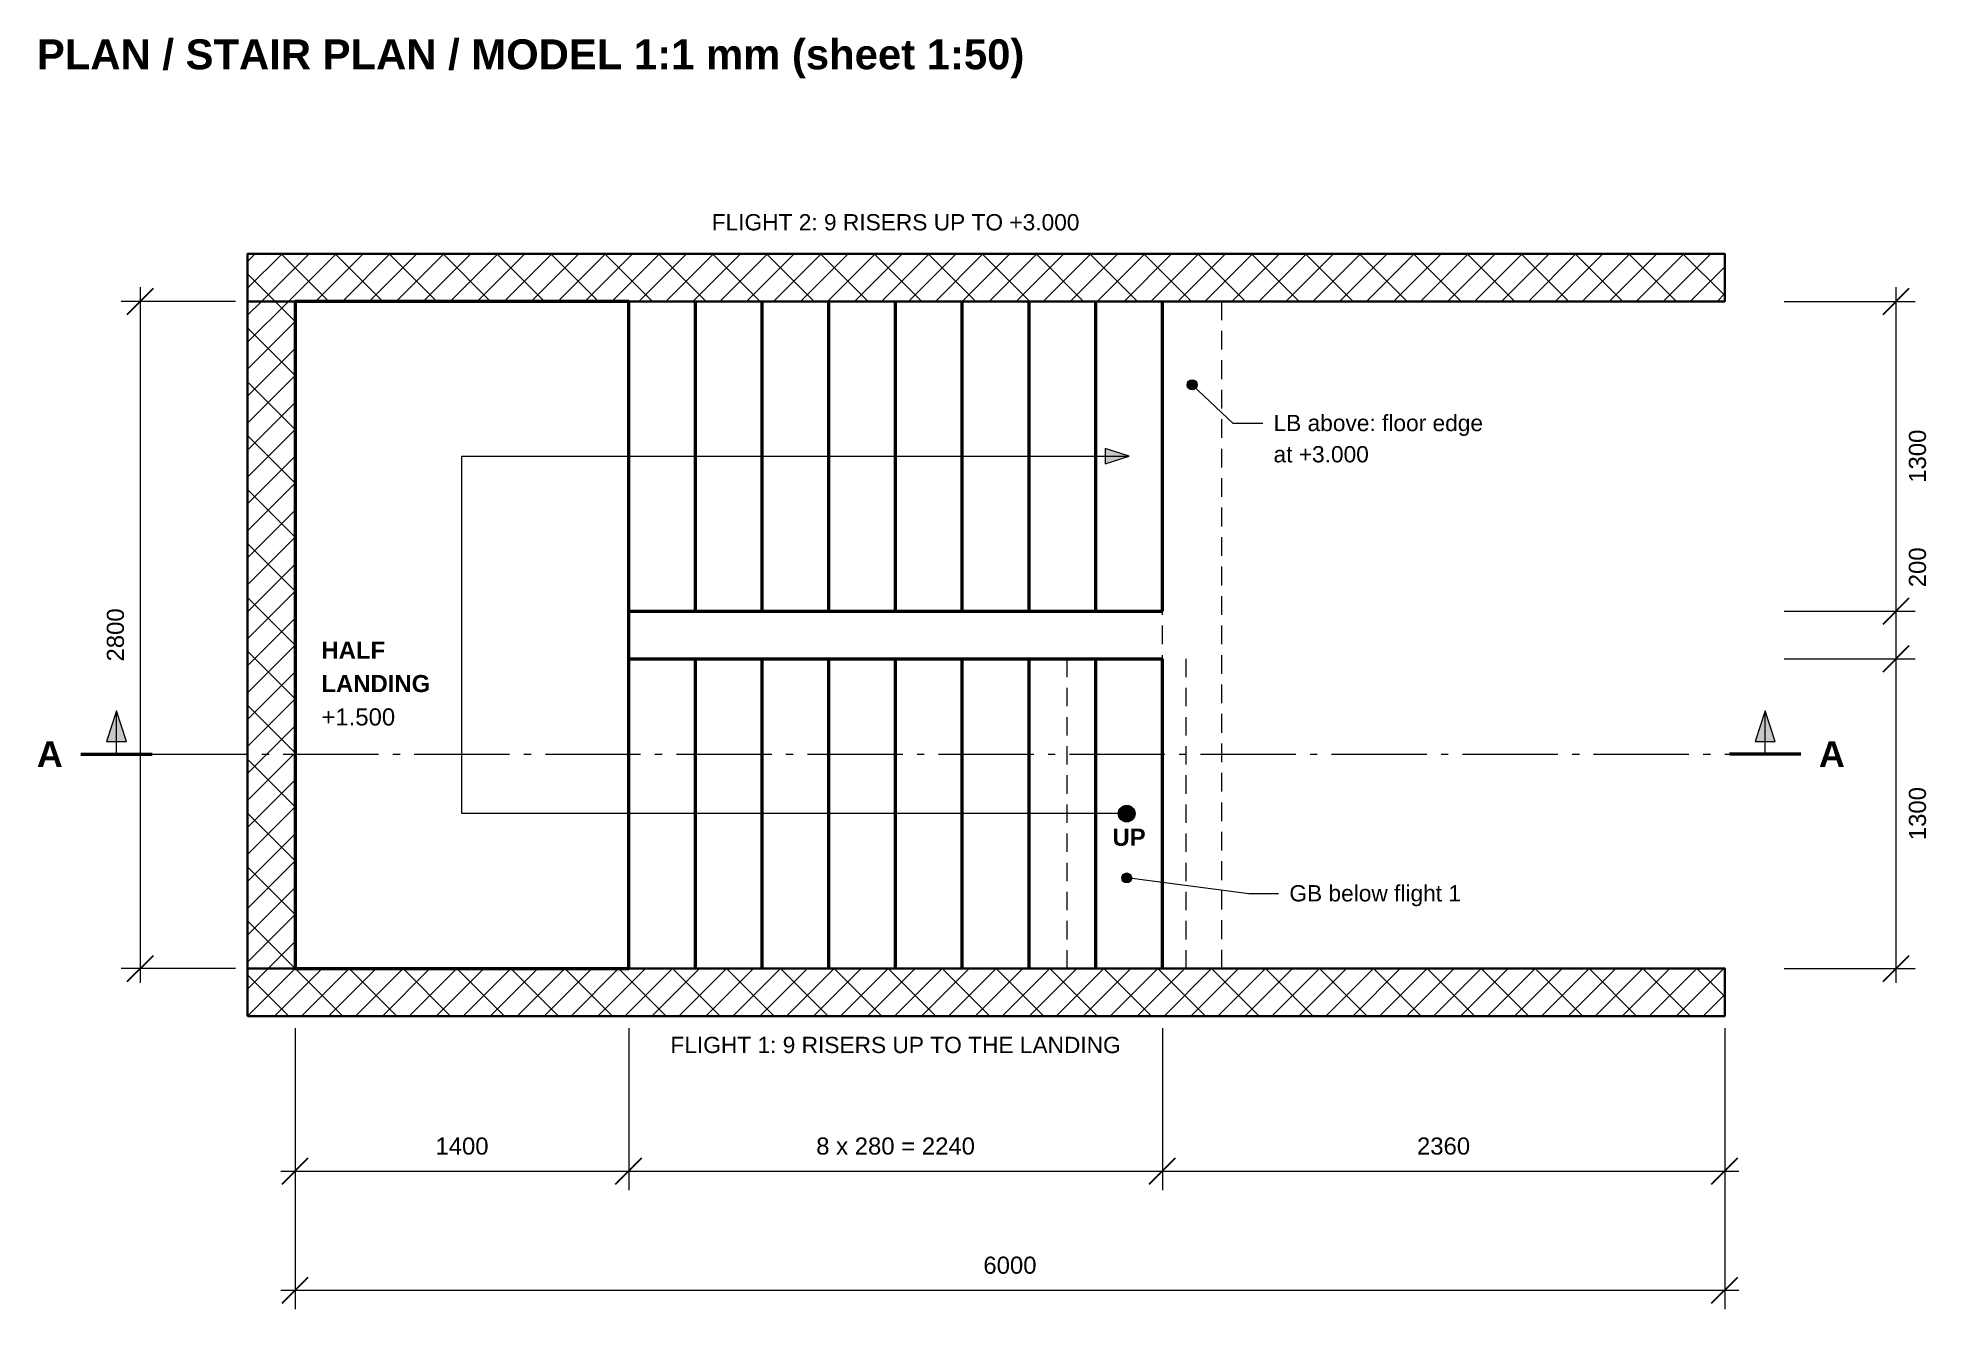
# Model space of a CAD drawing. Header units: millimetres. Extents: x 3 to 17716, y 0 to 5336.
# Drawn here: x 6148 to 14075, y 0 to 5336 of the extents above; entities that cross this region are included whole.
import ezdxf
from ezdxf.enums import TextEntityAlignment as Align

# ---------------------------------------------------------------- set-up
doc = ezdxf.new("R2010")
doc.units = ezdxf.units.MM
for name, color, linetype, lineweight, true_color in [('A-BORDER', 7, 'Continuous', 18, 0x6f8794), ('A-DIMS', 7, 'Continuous', 15, 0x46606d), ('A-TEXT', 7, 'Continuous', 15, 0x1b2a33), ('A-WALL', 7, 'Continuous', 35, 0x3a4a54), ('S-CONC', 7, 'Continuous', 50, 0x1f2d36), ('S-HATCH', 7, 'Continuous', 9, 0x9aa5aa), ('S-HIDDEN', 7, 'Continuous', 18, 0x5b6b74)]:
    doc.layers.add(name, color=color, linetype=linetype, lineweight=lineweight, true_color=true_color)
doc.styles.add('STR_BOLD', font='arialbd.ttf')
doc.styles.add('STR_REGULAR', font='arial.ttf')

msp = doc.modelspace()

# ---------------------------------------------------------------- texts
at = {"layer": 'A-TEXT', "style": 'STR_BOLD'}
msp.add_text('PLAN / STAIR PLAN / MODEL 1:1 mm (sheet 1:50)', height=125.65, dxfattribs=at).set_placement((6144.5, 5203.8))

# ---------------------------------------------------------------- blocks, each defined once
blk = doc.blocks.new('2104_STAIR_DOGLEG_PLAN')
at = {"layer": 'A-DIMS'}
h = blk.add_hatch(color=256, dxfattribs=at)
edge = h.paths.add_edge_path()
edge.add_arc((3765, 2450), 21, 0, 360)
for points in [[(3500, 2150), (3400, 2182), (3400, 2118)], [(-750, 1082), (-791.6, 952), (-708.4, 952)], [(6170, 1082), (6128.4, 952), (6211.6, 952)]]:
    blk.add_hatch(color=256, dxfattribs=at).paths.add_polyline_path(points)
h = blk.add_hatch(color=256, dxfattribs=at)
edge = h.paths.add_edge_path()
edge.add_arc((3490, 650), 35, 0, 360)
h = blk.add_hatch(color=256, dxfattribs=at)
edge = h.paths.add_edge_path()
edge.add_arc((3490, 380), 21, 0, 360)
at = {"layer": 'A-DIMS', "lineweight": 30}
for p, q in [((-705, 2745), (-595, 2855)), ((6665, 2745), (6775, 2855)), ((6665, 1445), (6775, 1555)), ((6665, 1445), (6775, 1555)), ((6665, 1245), (6775, 1355)), ((6665, 1245), (6775, 1355)), ((-705, -55), (-595, 55)), ((6665, -55), (6775, 55)), ((-55, -905), (55, -795)), ((1345, -905), (1455, -795)), ((1345, -905), (1455, -795)), ((3585, -905), (3695, -795)), ((3585, -905), (3695, -795)), ((5945, -905), (6055, -795)), ((-55, -1405), (55, -1295)), ((5945, -1405), (6055, -1295))]:
    blk.add_line(p, q, dxfattribs=at)
at = {"layer": 'A-DIMS'}
for p, q in [((-650, -60), (-650, 2860)), ((6720, 1440), (6720, 2860)), ((-250, 2800), (-730, 2800)), ((6250, 2800), (6800, 2800)), ((6720, 1240), (6720, 1560)), ((6250, 1500), (6800, 1500)), ((6250, 1500), (6800, 1500)), ((6720, -60), (6720, 1360)), ((6250, 1300), (6800, 1300)), ((6250, 1300), (6800, 1300)), ((-750, 900), (-750, 1082)), ((6170, 900), (6170, 1082)), ((-600, 900), (-200, 900)), ((-140, 900), (-110, 900)), ((-50, 900), (350, 900)), ((410, 900), (440, 900)), ((500, 900), (900, 900)), ((960, 900), (990, 900)), ((1050, 900), (1450, 900)), ((1510, 900), (1540, 900)), ((1600, 900), (2000, 900)), ((2060, 900), (2090, 900)), ((2150, 900), (2550, 900)), ((2610, 900), (2640, 900)), ((2700, 900), (3100, 900)), ((3160, 900), (3190, 900)), ((3250, 900), (3650, 900)), ((3710, 900), (3740, 900)), ((3800, 900), (4200, 900)), ((4260, 900), (4290, 900)), ((4350, 900), (4750, 900)), ((4810, 900), (4840, 900)), ((4900, 900), (5300, 900)), ((5360, 900), (5390, 900)), ((5450, 900), (5850, 900)), ((5910, 900), (5940, 900)), ((6000, 900), (6020, 900)), ((-250, 0), (-730, 0)), ((6250, 0), (6800, 0)), ((0, -250), (0, -930)), ((0, -250), (0, -1430)), ((1400, -250), (1400, -930)), ((1400, -250), (1400, -930)), ((3640, -250), (3640, -930)), ((3640, -250), (3640, -930)), ((6000, -250), (6000, -930)), ((6000, -250), (6000, -1430)), ((-60, -850), (1460, -850)), ((1340, -850), (3700, -850)), ((3580, -850), (6060, -850)), ((-60, -1350), (6060, -1350))]:
    blk.add_line(p, q, dxfattribs=at)
at = {"layer": 'A-DIMS', "lineweight": 50}
for p, q in [((-900, 900), (-600, 900)), ((6320, 900), (6020, 900))]:
    blk.add_line(p, q, dxfattribs=at)
at = {"layer": 'A-DIMS'}
for points in [[(4061.4, 2287.6), (3936.4, 2287.6), (3765, 2450)], [(3490, 650), (700, 650), (700, 2150), (3500, 2150)], [(4127.9, 313.9), (4002.9, 313.9), (3490, 380)]]:
    blk.add_lwpolyline(points, dxfattribs=at)
for points in [[(3500, 2150), (3400, 2182), (3400, 2118)], [(-750, 1082), (-791.6, 952), (-708.4, 952)], [(6170, 1082), (6128.4, 952), (6211.6, 952)]]:
    blk.add_lwpolyline(points, close=True, dxfattribs=at)
for centre, radius in [((3765, 2450), 21), ((3490, 650), 35), ((3490, 380), 21)]:
    blk.add_circle(centre, radius, dxfattribs=at)
at = {"layer": 'A-WALL'}
for points in [[(-200, 2800), (6000, 2800), (6000, 3000), (-200, 3000)], [(-200, 0), (0, 0), (0, 2800), (-200, 2800)], [(-200, -200), (6000, -200), (6000, 0), (-200, 0)]]:
    blk.add_lwpolyline(points, close=True, dxfattribs=at)
at = {"layer": 'S-CONC'}
for p, q in [((1400, 1500), (1400, 2800)), ((1680, 1500), (1680, 2800)), ((1960, 1500), (1960, 2800)), ((2240, 1500), (2240, 2800)), ((2520, 1500), (2520, 2800)), ((2800, 1500), (2800, 2800)), ((3080, 1500), (3080, 2800)), ((3360, 1500), (3360, 2800)), ((3640, 1500), (3640, 2800)), ((1400, 1500), (3640, 1500)), ((1400, 0), (1400, 1300)), ((1400, 1300), (3640, 1300)), ((1680, 0), (1680, 1300)), ((1960, 0), (1960, 1300)), ((2240, 0), (2240, 1300)), ((2520, 0), (2520, 1300)), ((2800, 0), (2800, 1300)), ((3080, 0), (3080, 1300)), ((3360, 0), (3360, 1300)), ((3640, 0), (3640, 1300))]:
    blk.add_line(p, q, dxfattribs=at)
blk.add_lwpolyline([(0, 0), (1400, 0), (1400, 2800), (0, 2800)], close=True, dxfattribs=at)
at = {"layer": 'S-HATCH'}
for p, q in [((-200, 2854.7), (-54.7, 3000)), ((-200, 2967.8), (-167.8, 3000)), ((-141.6, 2800), (58.4, 3000)), ((-58.4, 3000), (141.6, 2800)), ((-28.4, 2800), (171.6, 3000)), ((84.7, 2800), (284.7, 3000)), ((167.8, 3000), (367.8, 2800)), ((197.8, 2800), (397.8, 3000)), ((311, 2800), (511, 3000)), ((394.1, 3000), (594.1, 2800)), ((424.1, 2800), (624.1, 3000)), ((537.3, 2800), (737.3, 3000)), ((620.4, 3000), (820.4, 2800)), ((650.4, 2800), (850.4, 3000)), ((763.5, 2800), (963.5, 3000)), ((846.7, 3000), (1046.7, 2800)), ((876.7, 2800), (1076.7, 3000)), ((989.8, 2800), (1189.8, 3000)), ((1072.9, 3000), (1272.9, 2800)), ((1102.9, 2800), (1302.9, 3000)), ((1216.1, 2800), (1416.1, 3000)), ((1299.2, 3000), (1499.2, 2800)), ((1329.2, 2800), (1529.2, 3000)), ((1442.4, 2800), (1642.4, 3000)), ((1525.5, 3000), (1725.5, 2800)), ((1555.5, 2800), (1755.5, 3000)), ((1668.6, 2800), (1868.6, 3000)), ((1751.8, 3000), (1951.8, 2800)), ((1781.8, 2800), (1981.8, 3000)), ((1894.9, 2800), (2094.9, 3000)), ((1978, 3000), (2178, 2800)), ((2008, 2800), (2208, 3000)), ((2121.2, 2800), (2321.2, 3000)), ((2204.3, 3000), (2404.3, 2800)), ((2234.3, 2800), (2434.3, 3000)), ((2347.5, 2800), (2547.5, 3000)), ((2430.6, 3000), (2630.6, 2800)), ((2460.6, 2800), (2660.6, 3000)), ((2573.7, 2800), (2773.7, 3000)), ((2656.9, 3000), (2856.9, 2800)), ((2686.9, 2800), (2886.9, 3000)), ((2800, 2800), (3000, 3000)), ((2883.1, 3000), (3083.1, 2800)), ((2913.1, 2800), (3113.1, 3000)), ((3026.3, 2800), (3226.3, 3000)), ((3109.4, 3000), (3309.4, 2800)), ((3139.4, 2800), (3339.4, 3000)), ((3252.5, 2800), (3452.5, 3000)), ((3335.7, 3000), (3535.7, 2800)), ((3365.7, 2800), (3565.7, 3000)), ((3478.8, 2800), (3678.8, 3000)), ((3562, 3000), (3762, 2800)), ((3592, 2800), (3792, 3000)), ((3705.1, 2800), (3905.1, 3000)), ((3788.2, 3000), (3988.2, 2800)), ((3818.2, 2800), (4018.2, 3000)), ((3931.4, 2800), (4131.4, 3000)), ((4014.5, 3000), (4214.5, 2800)), ((4044.5, 2800), (4244.5, 3000)), ((4157.6, 2800), (4357.6, 3000)), ((4240.8, 3000), (4440.8, 2800)), ((4270.8, 2800), (4470.8, 3000)), ((4383.9, 2800), (4583.9, 3000)), ((4467, 3000), (4667, 2800)), ((4497.1, 2800), (4697.1, 3000)), ((4610.2, 2800), (4810.2, 3000)), ((4693.3, 3000), (4893.3, 2800)), ((4723.3, 2800), (4923.3, 3000)), ((4836.5, 2800), (5036.5, 3000)), ((4919.6, 3000), (5119.6, 2800)), ((4949.6, 2800), (5149.6, 3000)), ((5062.7, 2800), (5262.7, 3000)), ((5145.9, 3000), (5345.9, 2800)), ((5175.9, 2800), (5375.9, 3000)), ((5289, 2800), (5489, 3000)), ((5372.1, 3000), (5572.1, 2800)), ((5402.2, 2800), (5602.2, 3000)), ((5515.3, 2800), (5715.3, 3000)), ((5598.4, 3000), (5798.4, 2800)), ((5628.4, 2800), (5828.4, 3000)), ((5741.6, 2800), (5941.6, 3000)), ((5824.7, 3000), (6000, 2824.7)), ((5854.7, 2800), (6000, 2945.3)), ((-200, 2915.3), (-84.7, 2800)), ((-200, 2628.4), (-28.4, 2800)), ((-200, 2741.6), (-141.6, 2800)), ((-84.7, 2800), (0, 2715.3)), ((5967.8, 2800), (6000, 2832.2)), ((-200, 2515.3), (0, 2715.3)), ((-200, 2689), (0, 2489)), ((-200, 2402.2), (0, 2602.2)), ((-200, 2289), (0, 2489)), ((-200, 2462.7), (0, 2262.7)), ((-200, 2175.9), (0, 2375.9)), ((-200, 2062.7), (0, 2262.7)), ((-200, 2236.5), (0, 2036.5)), ((-200, 1949.6), (0, 2149.6)), ((-200, 1836.5), (0, 2036.5)), ((-200, 2010.2), (0, 1810.2)), ((-200, 1723.3), (0, 1923.3)), ((-200, 1610.2), (0, 1810.2)), ((-200, 1783.9), (0, 1583.9)), ((-200, 1497.1), (0, 1697.1)), ((-200, 1383.9), (0, 1583.9)), ((-200, 1557.6), (0, 1357.6)), ((-200, 1270.8), (0, 1470.8)), ((-200, 1157.6), (0, 1357.6)), ((-200, 1331.4), (0, 1131.4)), ((-200, 1044.5), (0, 1244.5)), ((-200, 931.4), (0, 1131.4)), ((-200, 1105.1), (0, 905.1)), ((-200, 818.2), (0, 1018.2)), ((-200, 705.1), (0, 905.1)), ((-200, 878.8), (0, 678.8)), ((-200, 592), (0, 792)), ((-200, 478.8), (0, 678.8)), ((-200, 652.5), (0, 452.5)), ((-200, 365.7), (0, 565.7)), ((-200, 252.5), (0, 452.5)), ((-200, 426.3), (0, 226.3)), ((-200, 139.4), (0, 339.4)), ((-200, 26.3), (0, 226.3)), ((-200, 200), (0, 0)), ((-113.1, 0), (0, 113.1)), ((-200, -200), (0, 0)), ((-200, -86.9), (-113.1, 0)), ((-86.9, -200), (113.1, 0)), ((0, 0), (200, -200)), ((26.3, -200), (226.3, 0)), ((139.4, -200), (339.4, 0)), ((226.3, 0), (426.3, -200)), ((252.5, -200), (452.5, 0)), ((365.7, -200), (565.7, 0)), ((452.5, 0), (652.5, -200)), ((478.8, -200), (678.8, 0)), ((592, -200), (792, 0)), ((678.8, 0), (878.8, -200)), ((705.1, -200), (905.1, 0)), ((818.2, -200), (1018.2, 0)), ((905.1, 0), (1105.1, -200)), ((1044.5, -200), (1244.5, 0)), ((1131.4, 0), (1331.4, -200)), ((1157.6, -200), (1357.6, 0)), ((1270.8, -200), (1470.8, 0)), ((1357.6, 0), (1557.6, -200)), ((1383.9, -200), (1583.9, 0)), ((1497.1, -200), (1697.1, 0)), ((1583.9, 0), (1783.9, -200)), ((1610.2, -200), (1810.2, 0)), ((1723.3, -200), (1923.3, 0)), ((1810.2, 0), (2010.2, -200)), ((1836.5, -200), (2036.5, 0)), ((1949.6, -200), (2149.6, 0)), ((2036.5, 0), (2236.5, -200)), ((2062.7, -200), (2262.7, 0)), ((2175.9, -200), (2375.9, 0)), ((2262.7, 0), (2462.7, -200)), ((2289, -200), (2489, 0)), ((2402.2, -200), (2602.2, 0)), ((2489, 0), (2689, -200)), ((2515.3, -200), (2715.3, 0)), ((2628.4, -200), (2828.4, 0)), ((2715.3, 0), (2915.3, -200)), ((2741.6, -200), (2941.6, 0)), ((2854.7, -200), (3054.7, 0)), ((2941.6, 0), (3141.6, -200)), ((2967.8, -200), (3167.8, 0)), ((3081, -200), (3281, 0)), ((3167.8, 0), (3367.8, -200)), ((3194.1, -200), (3394.1, 0)), ((3307.2, -200), (3507.2, 0)), ((3394.1, 0), (3594.1, -200)), ((3420.4, -200), (3620.4, 0)), ((3533.5, -200), (3733.5, 0)), ((3620.4, 0), (3820.4, -200)), ((3646.7, -200), (3846.7, 0)), ((3759.8, -200), (3959.8, 0)), ((3846.7, 0), (4046.7, -200)), ((3872.9, -200), (4072.9, 0)), ((3986.1, -200), (4186.1, 0)), ((4072.9, 0), (4272.9, -200)), ((4099.2, -200), (4299.2, 0)), ((4212.3, -200), (4412.3, 0)), ((4299.2, 0), (4499.2, -200)), ((4325.5, -200), (4525.5, 0)), ((4438.6, -200), (4638.6, 0)), ((4525.5, 0), (4725.5, -200)), ((4551.8, -200), (4751.8, 0)), ((4664.9, -200), (4864.9, 0)), ((4751.8, 0), (4951.8, -200)), ((4778, -200), (4978, 0)), ((4891.2, -200), (5091.2, 0)), ((4978, 0), (5178, -200)), ((5004.3, -200), (5204.3, 0)), ((5117.4, -200), (5317.4, 0)), ((5204.3, 0), (5404.3, -200)), ((5230.6, -200), (5430.6, 0)), ((5343.7, -200), (5543.7, 0)), ((5430.6, 0), (5630.6, -200)), ((5456.9, -200), (5656.9, 0)), ((5570, -200), (5770, 0)), ((5656.9, 0), (5856.9, -200)), ((5683.1, -200), (5883.1, 0)), ((5796.3, -200), (5996.3, 0)), ((5883.1, 0), (6000, -116.9)), ((-200, -26.3), (-26.3, -200)), ((931.4, -200), (1131.4, 0)), ((5909.4, -200), (6000, -109.4))]:
    blk.add_line(p, q, dxfattribs=at)
at = {"layer": 'S-HIDDEN'}
for p, q in [((3640, 2721.3), (3640, 2800)), ((3890, 2721.3), (3890, 2800)), ((3640, 2597.6), (3640, 2676.3)), ((3890, 2597.6), (3890, 2676.3)), ((3640, 2473.9), (3640, 2552.6)), ((3890, 2473.9), (3890, 2552.6)), ((3640, 2350.2), (3640, 2428.9)), ((3890, 2350.2), (3890, 2428.9)), ((3640, 2226.5), (3640, 2305.2)), ((3890, 2226.5), (3890, 2305.2)), ((3640, 2102.8), (3640, 2181.5)), ((3890, 2102.8), (3890, 2181.5)), ((3640, 1979.1), (3640, 2057.8)), ((3890, 1979.1), (3890, 2057.8)), ((3640, 1855.4), (3640, 1934.1)), ((3890, 1855.4), (3890, 1934.1)), ((3640, 1731.7), (3640, 1810.4)), ((3890, 1731.7), (3890, 1810.4)), ((3640, 1608), (3640, 1686.7)), ((3890, 1608), (3890, 1686.7)), ((3640, 1484.3), (3640, 1563)), ((3890, 1484.3), (3890, 1563)), ((3640, 1360.7), (3640, 1439.3)), ((3890, 1360.7), (3890, 1439.3)), ((3240, 1222.7), (3240, 1300)), ((3640, 1237), (3640, 1315.7)), ((3740, 1222.7), (3740, 1300)), ((3890, 1237), (3890, 1315.7)), ((3640, 1113.3), (3640, 1192)), ((3890, 1113.3), (3890, 1192)), ((3240, 1100.5), (3240, 1177.7)), ((3740, 1100.5), (3740, 1177.7)), ((3240, 978.2), (3240, 1055.5)), ((3640, 989.6), (3640, 1068.3)), ((3740, 978.2), (3740, 1055.5)), ((3890, 989.6), (3890, 1068.3)), ((3240, 855.9), (3240, 933.2)), ((3640, 865.9), (3640, 944.6)), ((3740, 855.9), (3740, 933.2)), ((3890, 865.9), (3890, 944.6)), ((3240, 733.6), (3240, 810.9)), ((3640, 742.2), (3640, 820.9)), ((3740, 733.6), (3740, 810.9)), ((3890, 742.2), (3890, 820.9)), ((3240, 611.4), (3240, 688.6)), ((3640, 618.5), (3640, 697.2)), ((3740, 611.4), (3740, 688.6)), ((3890, 618.5), (3890, 697.2)), ((3240, 489.1), (3240, 566.4)), ((3640, 494.8), (3640, 573.5)), ((3740, 489.1), (3740, 566.4)), ((3890, 494.8), (3890, 573.5)), ((3240, 366.8), (3240, 444.1)), ((3640, 371.1), (3640, 449.8)), ((3740, 366.8), (3740, 444.1)), ((3890, 371.1), (3890, 449.8)), ((3240, 244.5), (3240, 321.8)), ((3640, 247.4), (3640, 326.1)), ((3740, 244.5), (3740, 321.8)), ((3890, 247.4), (3890, 326.1)), ((3240, 122.3), (3240, 199.5)), ((3640, 123.7), (3640, 202.4)), ((3740, 122.3), (3740, 199.5)), ((3890, 123.7), (3890, 202.4)), ((3240, 0), (3240, 77.3)), ((3640, 0), (3640, 78.7)), ((3740, 0), (3740, 77.3)), ((3890, 0), (3890, 78.7))]:
    blk.add_line(p, q, dxfattribs=at)
at = {"layer": 'A-DIMS', "style": 'STR_REGULAR'}
for s, p in [('1300', (6845, 2150)), ('2800', (-719, 1400)), ('1300', (6845, 650))]:
    blk.add_text(s, height=71.8, rotation=90, dxfattribs=at).set_placement(p, align=Align.CENTER)
blk.add_text('200', height=71.8, rotation=90, dxfattribs=at).set_placement((6845, 1600))
for s, p in [('1400', (700, -781)), ('8 x 280 = 2240', (2520, -781)), ('2360', (4820, -781)), ('6000', (3000, -1281))]:
    blk.add_text(s, height=71.8, dxfattribs=at).set_placement(p, align=Align.CENTER)
at = {"layer": 'A-TEXT'}
for s, height, style, p in [('FLIGHT 2: 9 RISERS UP TO +3.000', 68.21, 'STR_REGULAR', (2520, 3097.8)), ('A', 107.7, 'STR_BOLD', (-1030, 846)), ('A', 107.7, 'STR_BOLD', (6450, 846)), ('UP', 71.8, 'STR_BOLD', (3500, 515)), ('FLIGHT 1: 9 RISERS UP TO THE LANDING', 68.21, 'STR_REGULAR', (2520, -355))]:
    blk.add_text(s, height=height, dxfattribs=dict(at, style=style)).set_placement(p, align=Align.CENTER)
for s, height, style, p in [('LB above: floor edge', 68.21, 'STR_REGULAR', (4106.4, 2255.3)), ('at +3.000', 68.21, 'STR_REGULAR', (4106.4, 2124.2)), ('HALF', 71.8, 'STR_BOLD', (110, 1300)), ('LANDING', 71.8, 'STR_BOLD', (110, 1160)), ('+1.500', 71.8, 'STR_REGULAR', (110, 1020)), ('GB below flight 1', 68.21, 'STR_REGULAR', (4172.9, 281.6))]:
    blk.add_text(s, height=height, dxfattribs=dict(at, style=style)).set_placement(p)

# ---------------------------------------------------------------- block references
at = {"layer": 'A-BORDER'}
msp.add_blockref('2104_STAIR_DOGLEG_PLAN', (7228.65, 1430), dxfattribs=at)

msp.set_redraw_order([(e.dxf.handle, doc.entitydb.next_handle()) for e in msp.query("TEXT MTEXT ATTDEF DIMENSION ARC_DIMENSION")])  # texts and dimensions are drawn at this point

doc.saveas('drawing.dxf')
